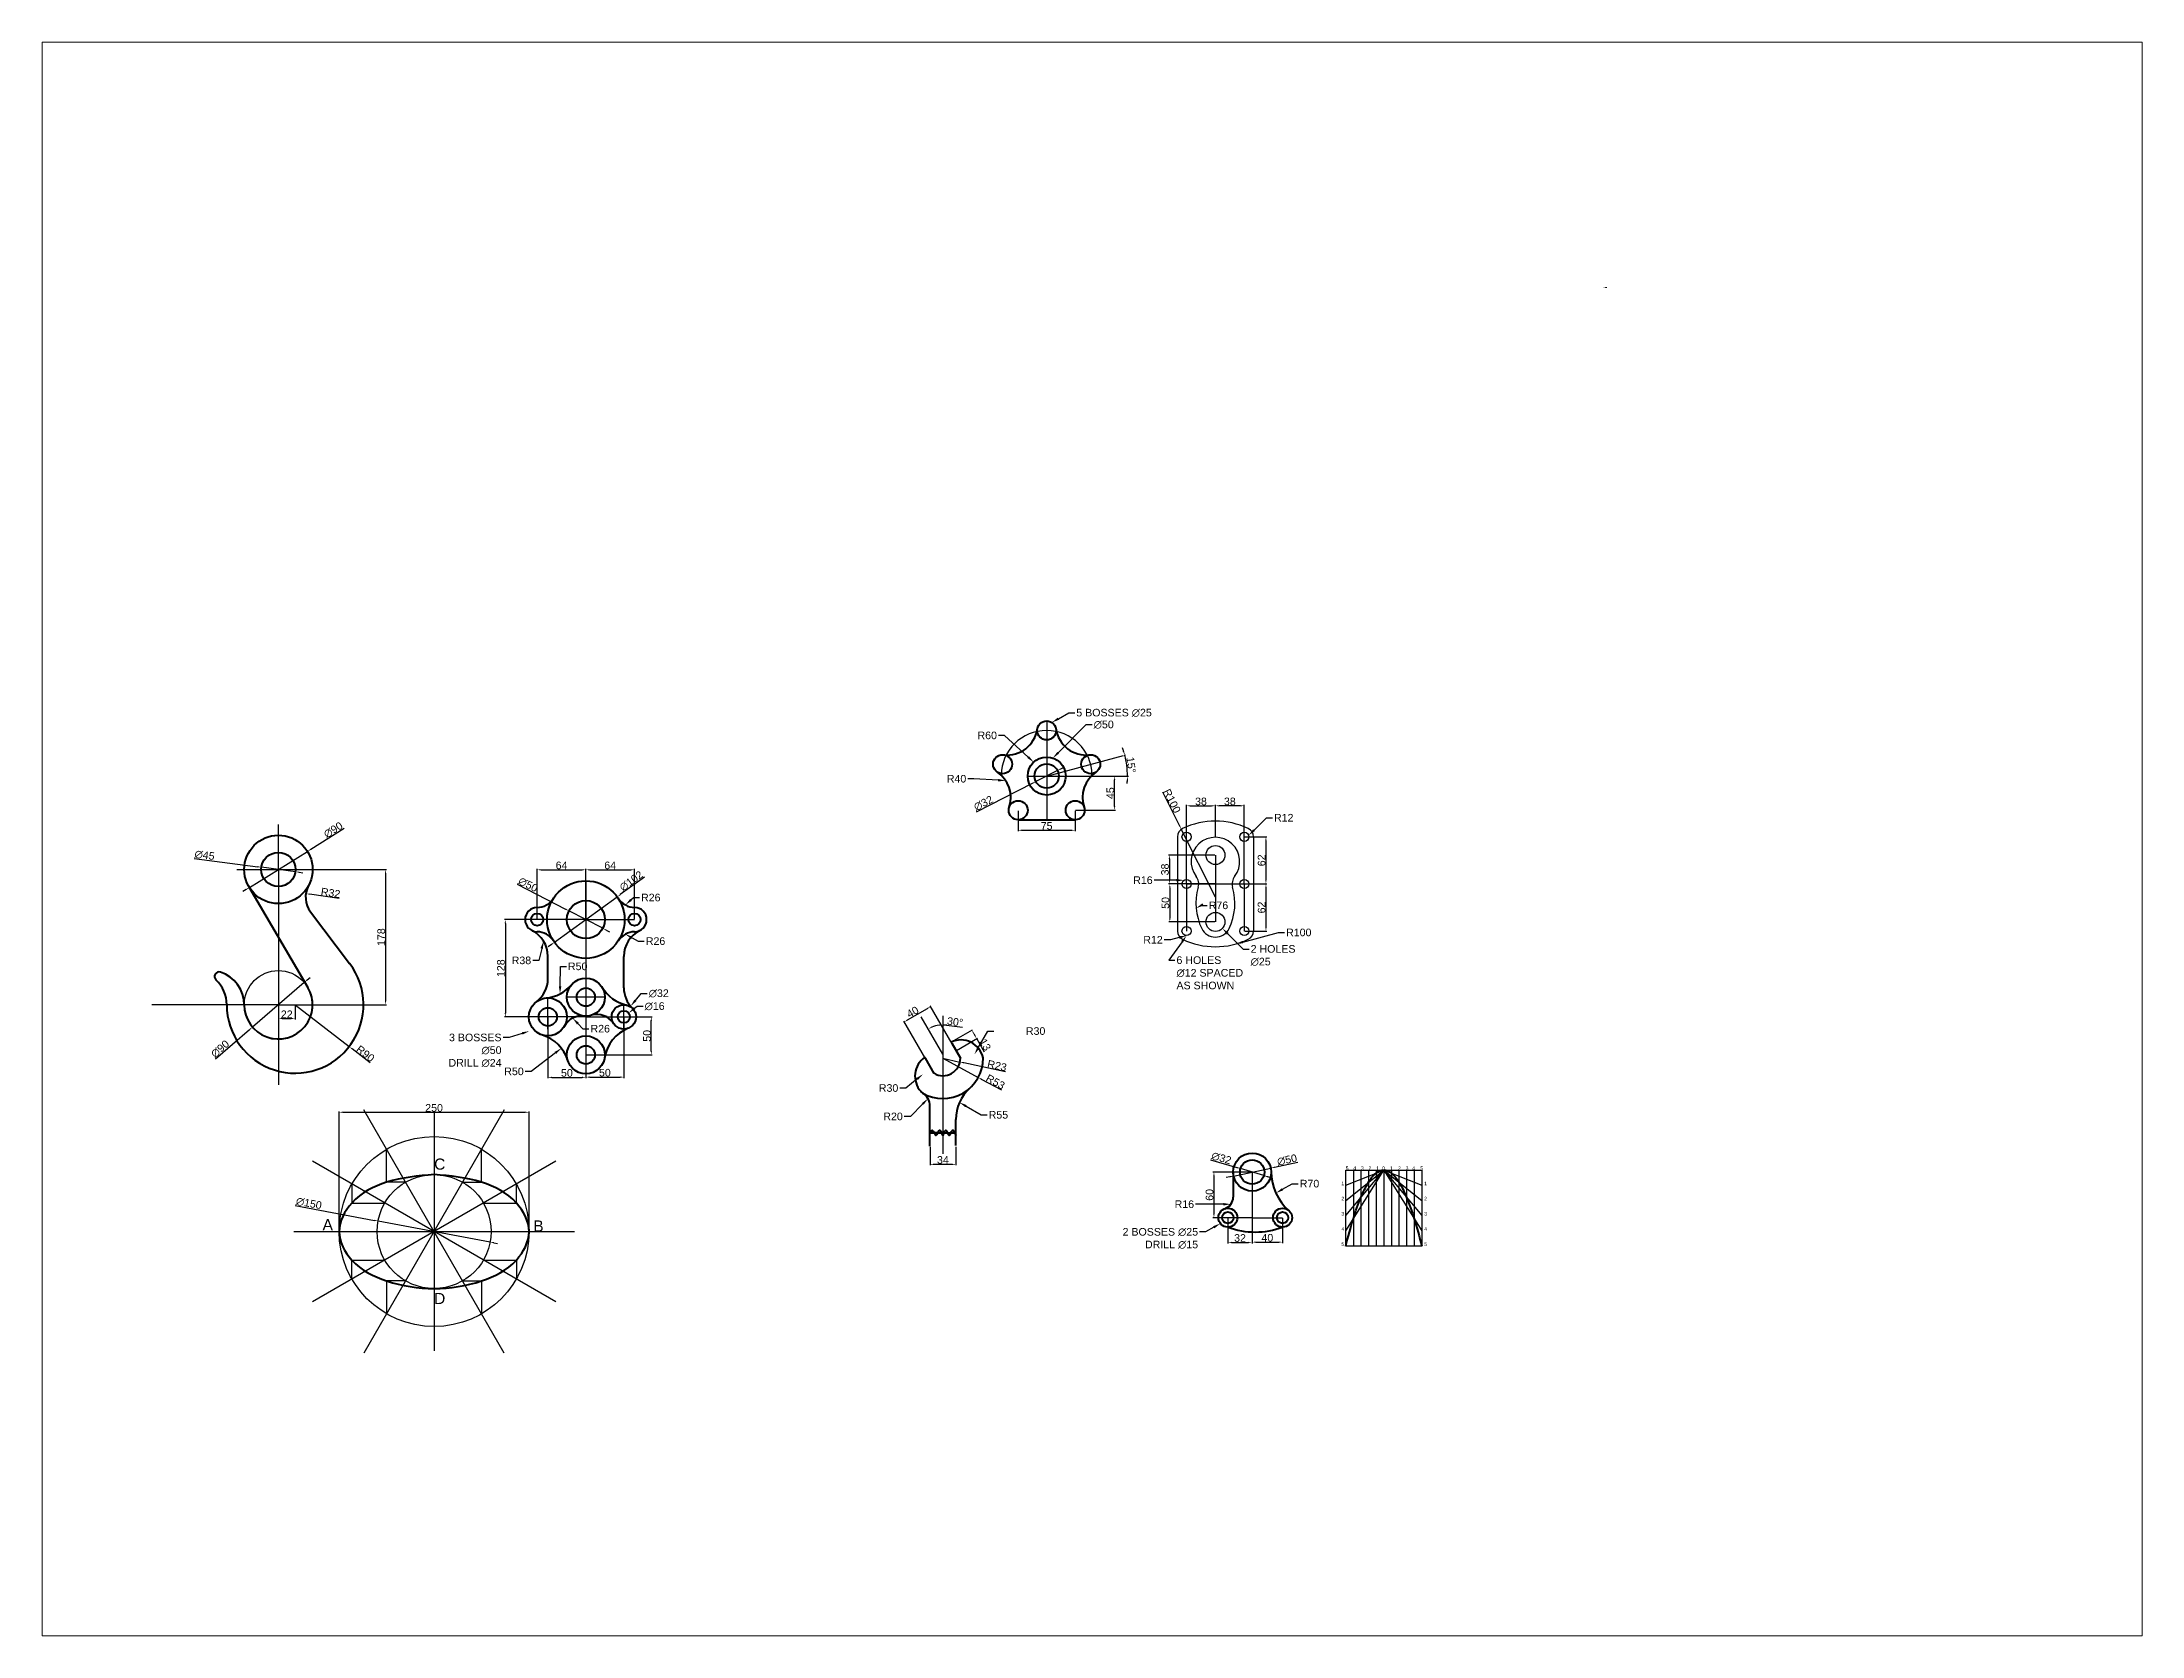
# Paper-space layout 'Layout1' of a CAD drawing. Header units: millimetres. Extents: x 26 to 231, y 20 to 176.
# The model-space entities are those that its viewports show. They can reach past a viewport. Long polylines and large blocks are cut down to what shows.
import ezdxf
from ezdxf import colors
from ezdxf.entities.mleader import LeaderData, LeaderLine
from ezdxf.math import Vec2, Vec3

# ---------------------------------------------------------------- set-up
doc = ezdxf.new("R2010")
doc.units = ezdxf.units.MM
doc.header["$PDMODE"] = 35
doc.linetypes.add('DASHED2', pattern=[9.525, 6.35, -3.175])
doc.layers.add('Broken', color=7, linetype='DASHED2')
doc.layers.add('PDF3_0', color=7, linetype='Continuous')
doc.layers.add('Thick', color=7, linetype='Continuous', lineweight=40)
doc.styles.get("Standard").update_dxf_attribs({"font": 'arial.ttf'})
doc.dimstyles.new('ISO-25', dxfattribs={"dimtxt": 10, "dimasz": 5, "dimexe": 1.25, "dimexo": 0.625, "dimtad": 1, "dimtxsty": 'Standard', "dimcen": 2.5, "dimadec": 0, "dimazin": 0, "dimtfac": 1, "dimtmove": 0, "dimatfit": 3, "dimfxl": 1, "dimarcsym": 0})

psp = doc.layouts.get("Layout1")

msp = doc.modelspace()

# ---------------------------------------------------------------- texts
for s, p in [('1', (3841.18, 1487.95)), ('5', (3846.862, 1507.87)), ('4', (3856.862, 1507.87)), ('3', (3866.862, 1507.87)), ('2', (3876.862, 1507.87)), ('1', (3886.862, 1507.87)), ('0', (3894.628, 1507.87)), ('1', (3904.889, 1507.87)), ('2', (3915.653, 1507.87)), ('3', (3925.695, 1507.87)), ('4', (3934.474, 1507.87)), ('5', (3944.877, 1507.87)), ('1', (3950.129, 1487.95)), ('2', (3841.18, 1467.95)), ('2', (3950.129, 1467.95)), ('3', (3841.18, 1447.95)), ('3', (3950.129, 1447.95)), ('4', (3841.18, 1427.95)), ('5', (3841.18, 1407.95)), ('4', (3950.129, 1427.95)), ('5', (3950.129, 1407.95))]:
    msp.add_text(s, height=4.72).set_placement(p)
at = {"char_height": 14.625, "attachment_point": 1}
for s, insert in [('C', (2647.04, 1523.015)), ('A', (2500.24, 1443.267)), ('B', (2777.556, 1441.593)), ('D', (2647.04, 1346.173))]:
    msp.add_mtext(s, dxfattribs=dict(at, insert=insert))

# ---------------------------------------------------------------- blocks, each defined once
blk = doc.blocks.new('*D1')
at = {"color": 0, "lineweight": -2, "transparency": 16777216}
for p, q in [((2571, 1903.3), (2584.5, 1903.3)), ((2583.2, 1898.3), (2583.2, 1730.3)), ((2571, 1725.3), (2584.5, 1725.3))]:
    blk.add_line(p, q, dxfattribs=at)
at = {"color": 0, "transparency": 16777216}
for points in [[(2582.4, 1898.3), (2584, 1898.3), (2583.2, 1903.3)], [(2582.4, 1730.3), (2584, 1730.3), (2583.2, 1725.3)]]:
    blk.add_solid(points, dxfattribs=at)
at = {"layer": 'Defpoints', "color": 0, "transparency": 16777216}
for p in [(2570.4, 1903.3), (2570.4, 1725.3), (2583.2, 1725.3)]:
    blk.add_point(p, dxfattribs=at)
at = {"color": 0, "transparency": 16777216, "insert": (2577.5, 1814.3), "char_height": 10, "attachment_point": 5, "rotation": 90}
blk.add_mtext('178', dxfattribs=at)
blk = doc.blocks.new('*D2')
at = {"color": 0, "lineweight": -2, "transparency": 16777216}
blk.add_line((2522.3, 1865), (2483.2, 1870.9), dxfattribs=at)
at = {"color": 0, "transparency": 16777216}
blk.add_solid([(2483.4, 1871.7), (2483.1, 1870), (2478.3, 1871.6)], dxfattribs=at)
at = {"layer": 'Defpoints', "color": 0, "transparency": 16777216}
for p in [(2478.3, 1871.6), (2509.9, 1866.8)]:
    blk.add_point(p, dxfattribs=at)
at = {"color": 0, "transparency": 16777216, "insert": (2510.8, 1872.5), "char_height": 10, "attachment_point": 5, "rotation": 351.4286}
blk.add_mtext('R32', dxfattribs=at)
blk = doc.blocks.new('*D3')
at = {"color": 0, "lineweight": -2, "transparency": 16777216}
for p, q in [((2442.1, 1724.7), (2442.1, 1705.9)), ((2464.1, 1724.7), (2464.1, 1705.9)), ((2447.1, 1707.2), (2459.1, 1707.2))]:
    blk.add_line(p, q, dxfattribs=at)
at = {"color": 0, "transparency": 16777216}
for points in [[(2447.1, 1708), (2447.1, 1706.4), (2442.1, 1707.2)], [(2459.1, 1708), (2459.1, 1706.4), (2464.1, 1707.2)]]:
    blk.add_solid(points, dxfattribs=at)
at = {"layer": 'Defpoints', "color": 0, "transparency": 16777216}
for p in [(2442.1, 1725.3), (2464.1, 1725.3), (2464.1, 1707.2)]:
    blk.add_point(p, dxfattribs=at)
at = {"color": 0, "transparency": 16777216, "insert": (2453.1, 1712.8), "char_height": 10, "attachment_point": 5}
blk.add_mtext('22', dxfattribs=at)
blk = doc.blocks.new('*D4')
at = {"color": 0, "lineweight": -2, "transparency": 16777216}
for p, q in [((2464.1, 1725.3), (2535.3, 1670.2)), ((2563.1, 1648.8), (2539.3, 1667.2))]:
    blk.add_line(p, q, dxfattribs=at)
at = {"color": 0, "transparency": 16777216}
blk.add_solid([(2539.8, 1667.8), (2538.7, 1666.5), (2535.3, 1670.2)], dxfattribs=at)
at = {"layer": 'Defpoints', "color": 0, "transparency": 16777216}
for p in [(2464.1, 1725.3), (2535.3, 1670.2)]:
    blk.add_point(p, dxfattribs=at)
at = {"color": 0, "transparency": 16777216, "insert": (2556.6, 1661), "char_height": 10, "attachment_point": 5, "rotation": 322.2703}
blk.add_mtext('R90', dxfattribs=at)
blk = doc.blocks.new('*D5')
at = {"color": 0, "lineweight": -2, "transparency": 16777216}
for p, q in [((2476.2, 1754.7), (2408, 1696)), ((2480, 1757.9), (2483.8, 1761.2)), ((2359.3, 1654.1), (2404.2, 1692.7))]:
    blk.add_line(p, q, dxfattribs=at)
at = {"color": 0, "transparency": 16777216}
for points in [[(2479.5, 1758.6), (2480.6, 1757.3), (2476.2, 1754.7)], [(2403.7, 1693.3), (2404.8, 1692.1), (2408, 1696)]]:
    blk.add_solid(points, dxfattribs=at)
at = {"layer": 'Defpoints', "color": 0, "transparency": 16777216}
for p in [(2476.2, 1754.7), (2408, 1696)]:
    blk.add_point(p, dxfattribs=at)
at = {"color": 0, "transparency": 16777216, "insert": (2365.4, 1667.2), "char_height": 10, "attachment_point": 5, "rotation": 40.7077}
blk.add_mtext('∅90', dxfattribs=at)
blk = doc.blocks.new('*D6')
at = {"color": 0, "lineweight": -2, "transparency": 16777216}
for p, q in [((2331.1, 1917.8), (2414.9, 1906.9)), ((2464.4, 1900.4), (2419.8, 1906.2)), ((2469.4, 1899.8), (2474.3, 1899.1))]:
    blk.add_line(p, q, dxfattribs=at)
at = {"color": 0, "transparency": 16777216}
for points in [[(2415, 1907.7), (2414.7, 1906), (2419.8, 1906.2)], [(2469.5, 1900.6), (2469.3, 1898.9), (2464.4, 1900.4)]]:
    blk.add_solid(points, dxfattribs=at)
at = {"layer": 'Defpoints', "color": 0, "transparency": 16777216}
for p in [(2419.8, 1906.2), (2464.4, 1900.4)]:
    blk.add_point(p, dxfattribs=at)
at = {"color": 0, "transparency": 16777216, "insert": (2345, 1922), "char_height": 10, "attachment_point": 5, "rotation": 352.5789}
blk.add_mtext('∅45', dxfattribs=at)
blk = doc.blocks.new('*D7')
at = {"color": 0, "lineweight": -2, "transparency": 16777216}
for p, q in [((2528.7, 1957.1), (2484.6, 1929.7)), ((2403.9, 1879.6), (2480.3, 1927.1)), ((2399.6, 1876.9), (2395.4, 1874.3))]:
    blk.add_line(p, q, dxfattribs=at)
at = {"color": 0, "transparency": 16777216}
for points in [[(2484.2, 1930.4), (2485, 1929), (2480.3, 1927.1)], [(2399.2, 1877.6), (2400.1, 1876.2), (2403.9, 1879.6)]]:
    blk.add_solid(points, dxfattribs=at)
at = {"layer": 'Defpoints', "color": 0, "transparency": 16777216}
for p in [(2480.3, 1927.1), (2403.9, 1879.6)]:
    blk.add_point(p, dxfattribs=at)
at = {"color": 0, "transparency": 16777216, "insert": (2514.3, 1955.3), "char_height": 10, "attachment_point": 5, "rotation": 31.8531}
blk.add_mtext('∅90', dxfattribs=at)
blk = doc.blocks.new('*D8')
at = {"color": 0, "lineweight": -2, "transparency": 16777216}
for p, q in [((3637.3, 1946.9), (3637.3, 1988.3)), ((3642.3, 1987.1), (3670.3, 1987.1)), ((3675.3, 1946.9), (3675.3, 1988.3))]:
    blk.add_line(p, q, dxfattribs=at)
at = {"color": 0, "transparency": 16777216}
for points in [[(3642.3, 1987.9), (3642.3, 1986.2), (3637.3, 1987.1)], [(3670.3, 1987.9), (3670.3, 1986.2), (3675.3, 1987.1)]]:
    blk.add_solid(points, dxfattribs=at)
at = {"layer": 'Defpoints', "color": 0, "transparency": 16777216}
for p in [(3675.3, 1987.1), (3637.3, 1946.3), (3675.3, 1946.3)]:
    blk.add_point(p, dxfattribs=at)
at = {"color": 0, "transparency": 16777216, "insert": (3656.3, 1992.8), "char_height": 10, "attachment_point": 5}
blk.add_mtext('38', dxfattribs=at)
blk = doc.blocks.new('*D9')
at = {"color": 0, "lineweight": -2, "transparency": 16777216}
for p, q in [((3675.3, 1946.9), (3675.3, 1988.3)), ((3708.3, 1987.1), (3680.3, 1987.1)), ((3713.3, 1946.9), (3713.3, 1988.3))]:
    blk.add_line(p, q, dxfattribs=at)
at = {"color": 0, "transparency": 16777216}
for points in [[(3680.3, 1987.9), (3680.3, 1986.2), (3675.3, 1987.1)], [(3708.3, 1987.9), (3708.3, 1986.2), (3713.3, 1987.1)]]:
    blk.add_solid(points, dxfattribs=at)
at = {"layer": 'Defpoints', "color": 0, "transparency": 16777216}
for p in [(3675.3, 1987.1), (3675.3, 1946.3), (3713.3, 1946.3)]:
    blk.add_point(p, dxfattribs=at)
at = {"color": 0, "transparency": 16777216, "insert": (3694.3, 1992.8), "char_height": 10, "attachment_point": 5}
blk.add_mtext('38', dxfattribs=at)
blk = doc.blocks.new('*D10')
at = {"color": 0, "lineweight": -2, "transparency": 16777216}
for p, q in [((3714, 1946.3), (3743, 1946.3)), ((3741.8, 1941.3), (3741.8, 1889.3)), ((3714, 1884.3), (3743, 1884.3))]:
    blk.add_line(p, q, dxfattribs=at)
at = {"color": 0, "transparency": 16777216}
for points in [[(3741, 1941.3), (3742.6, 1941.3), (3741.8, 1946.3)], [(3741, 1889.3), (3742.6, 1889.3), (3741.8, 1884.3)]]:
    blk.add_solid(points, dxfattribs=at)
at = {"layer": 'Defpoints', "color": 0, "transparency": 16777216}
for p in [(3713.3, 1946.3), (3713.3, 1884.3), (3741.8, 1884.3)]:
    blk.add_point(p, dxfattribs=at)
at = {"color": 0, "transparency": 16777216, "insert": (3736.1, 1915.3), "char_height": 10, "attachment_point": 5, "rotation": 90}
blk.add_mtext('62', dxfattribs=at)
blk = doc.blocks.new('*D11')
at = {"color": 0, "lineweight": -2, "transparency": 16777216}
for p, q in [((3714, 1884.3), (3743.1, 1884.3)), ((3741.8, 1879.3), (3741.8, 1827.3)), ((3714, 1822.3), (3743.1, 1822.3))]:
    blk.add_line(p, q, dxfattribs=at)
at = {"color": 0, "transparency": 16777216}
for points in [[(3741, 1879.3), (3742.7, 1879.3), (3741.8, 1884.3)], [(3741, 1827.3), (3742.7, 1827.3), (3741.8, 1822.3)]]:
    blk.add_solid(points, dxfattribs=at)
at = {"layer": 'Defpoints', "color": 0, "transparency": 16777216}
for p in [(3713.3, 1884.3), (3713.3, 1822.3), (3741.8, 1822.3)]:
    blk.add_point(p, dxfattribs=at)
at = {"color": 0, "transparency": 16777216, "insert": (3736.1, 1853.3), "char_height": 10, "attachment_point": 5, "rotation": 90}
blk.add_mtext('62', dxfattribs=at)
blk = doc.blocks.new('*D12')
at = {"color": 0, "lineweight": -2, "transparency": 16777216}
for p, q in [((3674.7, 1922.3), (3613.5, 1922.3)), ((3614.8, 1917.3), (3614.8, 1889.3)), ((3674.7, 1884.3), (3613.5, 1884.3))]:
    blk.add_line(p, q, dxfattribs=at)
at = {"color": 0, "transparency": 16777216}
for points in [[(3613.9, 1917.3), (3615.6, 1917.3), (3614.8, 1922.3)], [(3613.9, 1889.3), (3615.6, 1889.3), (3614.8, 1884.3)]]:
    blk.add_solid(points, dxfattribs=at)
at = {"layer": 'Defpoints', "color": 0, "transparency": 16777216}
for p in [(3675.3, 1922.3), (3614.8, 1884.3), (3675.3, 1884.3)]:
    blk.add_point(p, dxfattribs=at)
at = {"color": 0, "transparency": 16777216, "insert": (3609, 1903.3), "char_height": 10, "attachment_point": 5, "rotation": 90}
blk.add_mtext('38', dxfattribs=at)
blk = doc.blocks.new('*D13')
at = {"color": 0, "lineweight": -2, "transparency": 16777216}
for p, q in [((3674.7, 1884.3), (3614.1, 1884.3)), ((3615.3, 1879.3), (3615.3, 1839.3)), ((3674.7, 1834.3), (3614.1, 1834.3))]:
    blk.add_line(p, q, dxfattribs=at)
at = {"color": 0, "transparency": 16777216}
for points in [[(3614.5, 1879.3), (3616.2, 1879.3), (3615.3, 1884.3)], [(3614.5, 1839.3), (3616.2, 1839.3), (3615.3, 1834.3)]]:
    blk.add_solid(points, dxfattribs=at)
at = {"layer": 'Defpoints', "color": 0, "transparency": 16777216}
for p in [(3675.3, 1884.3), (3615.3, 1834.3), (3675.3, 1834.3)]:
    blk.add_point(p, dxfattribs=at)
at = {"color": 0, "transparency": 16777216, "insert": (3609.6, 1859.3), "char_height": 10, "attachment_point": 5, "rotation": 90}
blk.add_mtext('50', dxfattribs=at)
blk = doc.blocks.new('*D14')
at = {"color": 0, "lineweight": -2, "transparency": 16777216}
for p, q in [((3605.7, 2005.5), (3628.2, 1960.7)), ((3675.3, 1866.9), (3630.4, 1956.3))]:
    blk.add_line(p, q, dxfattribs=at)
blk.add_arc((3675.3, 1866.9), 100, 115.9411, 117.3885, dxfattribs=at)
at = {"color": 0, "transparency": 16777216}
blk.add_solid([(3628.9, 1961.1), (3627.5, 1960.4), (3630.4, 1956.3)], dxfattribs=at)
at = {"layer": 'Defpoints', "color": 0, "transparency": 16777216}
for p in [(3630.4, 1956.3), (3675.3, 1866.9)]:
    blk.add_point(p, dxfattribs=at)
at = {"color": 0, "transparency": 16777216, "insert": (3618.2, 1993.4), "char_height": 10, "attachment_point": 5, "rotation": 296.6723}
blk.add_mtext('R100', dxfattribs=at)
blk = doc.blocks.new('*D16')
at = {"color": 0, "lineweight": -2, "transparency": 16777216}
for p, q in [((2923.9, 1893.2), (2892.1, 1870.2)), ((2805.4, 1807.5), (2888.1, 1867.3)), ((2801.4, 1804.5), (2797.3, 1801.6))]:
    blk.add_line(p, q, dxfattribs=at)
at = {"color": 0, "transparency": 16777216}
for points in [[(2891.6, 1870.9), (2892.6, 1869.5), (2888.1, 1867.3)], [(2800.9, 1805.2), (2801.9, 1803.9), (2805.4, 1807.5)]]:
    blk.add_solid(points, dxfattribs=at)
at = {"layer": 'Defpoints', "color": 0, "transparency": 16777216}
for p in [(2888.1, 1867.3), (2805.4, 1807.5)]:
    blk.add_point(p, dxfattribs=at)
at = {"color": 0, "transparency": 16777216, "insert": (2906.5, 1888.1), "char_height": 10, "attachment_point": 5, "rotation": 35.8973}
blk.add_mtext('∅102', dxfattribs=at)
blk = doc.blocks.new('*D17')
at = {"color": 0, "lineweight": -2, "transparency": 16777216}
for p, q in [((2756.2, 1884), (2820.1, 1851.1)), ((2869, 1825.9), (2824.5, 1848.8)), ((2873.4, 1823.6), (2877.9, 1821.4))]:
    blk.add_line(p, q, dxfattribs=at)
at = {"color": 0, "transparency": 16777216}
for points in [[(2820.5, 1851.8), (2819.7, 1850.4), (2824.5, 1848.8)], [(2873.8, 1824.4), (2873.1, 1822.9), (2869, 1825.9)]]:
    blk.add_solid(points, dxfattribs=at)
at = {"layer": 'Defpoints', "color": 0, "transparency": 16777216}
for p in [(2824.5, 1848.8), (2869, 1825.9)]:
    blk.add_point(p, dxfattribs=at)
at = {"color": 0, "transparency": 16777216, "insert": (2770.7, 1883.3), "char_height": 10, "attachment_point": 5, "rotation": 332.7804}
blk.add_mtext('∅50', dxfattribs=at)
blk = doc.blocks.new('*D18')
at = {"color": 0, "lineweight": -2, "transparency": 16777216}
for p, q in [((2846.1, 1837.4), (2739.5, 1837.4)), ((2740.8, 1832.4), (2740.8, 1714.4)), ((2846.1, 1709.4), (2739.5, 1709.4))]:
    blk.add_line(p, q, dxfattribs=at)
at = {"color": 0, "transparency": 16777216}
for points in [[(2739.9, 1832.4), (2741.6, 1832.4), (2740.8, 1837.4)], [(2739.9, 1714.4), (2741.6, 1714.4), (2740.8, 1709.4)]]:
    blk.add_solid(points, dxfattribs=at)
at = {"layer": 'Defpoints', "color": 0, "transparency": 16777216}
for p in [(2846.8, 1837.4), (2740.8, 1709.4), (2846.8, 1709.4)]:
    blk.add_point(p, dxfattribs=at)
at = {"color": 0, "transparency": 16777216, "insert": (2735, 1773.4), "char_height": 10, "attachment_point": 5, "rotation": 90}
blk.add_mtext('128', dxfattribs=at)
blk = doc.blocks.new('*D19')
at = {"color": 0, "lineweight": -2, "transparency": 16777216}
for p, q in [((2782.8, 1838), (2782.8, 1904.1)), ((2787.8, 1902.9), (2841.8, 1902.9)), ((2846.8, 1838), (2846.8, 1904.1))]:
    blk.add_line(p, q, dxfattribs=at)
at = {"color": 0, "transparency": 16777216}
for points in [[(2787.8, 1903.7), (2787.8, 1902), (2782.8, 1902.9)], [(2841.8, 1903.7), (2841.8, 1902), (2846.8, 1902.9)]]:
    blk.add_solid(points, dxfattribs=at)
at = {"layer": 'Defpoints', "color": 0, "transparency": 16777216}
for p in [(2846.8, 1902.9), (2782.8, 1837.4), (2846.8, 1837.4)]:
    blk.add_point(p, dxfattribs=at)
at = {"color": 0, "transparency": 16777216, "insert": (2814.8, 1908.6), "char_height": 10, "attachment_point": 5}
blk.add_mtext('64', dxfattribs=at)
blk = doc.blocks.new('*D20')
at = {"color": 0, "lineweight": -2, "transparency": 16777216}
for p, q in [((2846.8, 1838), (2846.8, 1904.1)), ((2851.8, 1902.9), (2905.8, 1902.9)), ((2910.8, 1838), (2910.8, 1904.1))]:
    blk.add_line(p, q, dxfattribs=at)
at = {"color": 0, "transparency": 16777216}
for points in [[(2851.8, 1903.7), (2851.8, 1902), (2846.8, 1902.9)], [(2905.8, 1903.7), (2905.8, 1902), (2910.8, 1902.9)]]:
    blk.add_solid(points, dxfattribs=at)
at = {"layer": 'Defpoints', "color": 0, "transparency": 16777216}
for p in [(2910.8, 1902.9), (2846.8, 1837.4), (2910.8, 1837.4)]:
    blk.add_point(p, dxfattribs=at)
at = {"color": 0, "transparency": 16777216, "insert": (2878.8, 1908.6), "char_height": 10, "attachment_point": 5}
blk.add_mtext('64', dxfattribs=at)
blk = doc.blocks.new('*D21')
at = {"color": 0, "lineweight": -2, "transparency": 16777216}
for p, q in [((2796.8, 1708.7), (2796.8, 1628.6)), ((2846.8, 1708.7), (2846.8, 1628.6)), ((2801.8, 1629.8), (2841.8, 1629.8))]:
    blk.add_line(p, q, dxfattribs=at)
at = {"color": 0, "transparency": 16777216}
for points in [[(2801.8, 1630.7), (2801.8, 1629), (2796.8, 1629.8)], [(2841.8, 1630.7), (2841.8, 1629), (2846.8, 1629.8)]]:
    blk.add_solid(points, dxfattribs=at)
at = {"layer": 'Defpoints', "color": 0, "transparency": 16777216}
for p in [(2796.8, 1709.4), (2846.8, 1709.4), (2846.8, 1629.8)]:
    blk.add_point(p, dxfattribs=at)
at = {"color": 0, "transparency": 16777216, "insert": (2821.8, 1635.6), "char_height": 10, "attachment_point": 5}
blk.add_mtext('50', dxfattribs=at)
blk = doc.blocks.new('*D22')
at = {"color": 0, "lineweight": -2, "transparency": 16777216}
for p, q in [((2846.8, 1708.7), (2846.8, 1628.9)), ((2896.8, 1708.7), (2896.8, 1628.9)), ((2851.8, 1630.1), (2891.8, 1630.1))]:
    blk.add_line(p, q, dxfattribs=at)
at = {"color": 0, "transparency": 16777216}
for points in [[(2851.8, 1631), (2851.8, 1629.3), (2846.8, 1630.1)], [(2891.8, 1631), (2891.8, 1629.3), (2896.8, 1630.1)]]:
    blk.add_solid(points, dxfattribs=at)
at = {"layer": 'Defpoints', "color": 0, "transparency": 16777216}
for p in [(2846.8, 1709.4), (2896.8, 1709.4), (2896.8, 1630.1)]:
    blk.add_point(p, dxfattribs=at)
at = {"color": 0, "transparency": 16777216, "insert": (2871.8, 1635.9), "char_height": 10, "attachment_point": 5}
blk.add_mtext('50', dxfattribs=at)
blk = doc.blocks.new('*D23')
at = {"color": 0, "lineweight": -2, "transparency": 16777216}
for p, q in [((2847.4, 1709.4), (2934.1, 1709.4)), ((2932.9, 1664.4), (2932.9, 1704.4)), ((2847.4, 1659.4), (2934.1, 1659.4))]:
    blk.add_line(p, q, dxfattribs=at)
at = {"color": 0, "transparency": 16777216}
for points in [[(2932.1, 1704.4), (2933.7, 1704.4), (2932.9, 1709.4)], [(2932.1, 1664.4), (2933.7, 1664.4), (2932.9, 1659.4)]]:
    blk.add_solid(points, dxfattribs=at)
at = {"layer": 'Defpoints', "color": 0, "transparency": 16777216}
for p in [(2846.8, 1709.4), (2932.9, 1709.4), (2846.8, 1659.4)]:
    blk.add_point(p, dxfattribs=at)
at = {"color": 0, "transparency": 16777216, "insert": (2927.2, 1684.4), "char_height": 10, "attachment_point": 5, "rotation": 90}
blk.add_mtext('50', dxfattribs=at)
blk = doc.blocks.new('*D24')
at = {"color": 0, "lineweight": -2, "transparency": 16777216}
for p, q in [((3415.7, 1980.6), (3415.7, 1953.6)), ((3490.7, 1980.6), (3490.7, 1953.6)), ((3420.7, 1954.9), (3485.7, 1954.9))]:
    blk.add_line(p, q, dxfattribs=at)
at = {"color": 0, "transparency": 16777216}
for points in [[(3420.7, 1955.7), (3420.7, 1954), (3415.7, 1954.9)], [(3485.7, 1955.7), (3485.7, 1954), (3490.7, 1954.9)]]:
    blk.add_solid(points, dxfattribs=at)
at = {"layer": 'Defpoints', "color": 0, "transparency": 16777216}
for p in [(3415.7, 1981.2), (3490.7, 1981.2), (3490.7, 1954.9)]:
    blk.add_point(p, dxfattribs=at)
at = {"color": 0, "transparency": 16777216, "insert": (3453.2, 1960.6), "char_height": 10, "attachment_point": 5}
blk.add_mtext('75', dxfattribs=at)
blk = doc.blocks.new('*D25')
at = {"color": 0, "lineweight": -2, "transparency": 16777216}
for p, q in [((3491.4, 2026.2), (3543.9, 2026.2)), ((3542.7, 1986.2), (3542.7, 2021.2)), ((3491.4, 1981.2), (3543.9, 1981.2))]:
    blk.add_line(p, q, dxfattribs=at)
at = {"color": 0, "transparency": 16777216}
for points in [[(3541.9, 2021.2), (3543.5, 2021.2), (3542.7, 2026.2)], [(3541.9, 1986.2), (3543.5, 1986.2), (3542.7, 1981.2)]]:
    blk.add_solid(points, dxfattribs=at)
at = {"layer": 'Defpoints', "color": 0, "transparency": 16777216}
for p in [(3490.7, 2026.2), (3542.7, 2026.2), (3490.7, 1981.2)]:
    blk.add_point(p, dxfattribs=at)
at = {"color": 0, "transparency": 16777216, "insert": (3537, 2003.7), "char_height": 10, "attachment_point": 5, "rotation": 90}
blk.add_mtext('45', dxfattribs=at)
blk = doc.blocks.new('*D26')
at = {"color": 0, "lineweight": -2, "transparency": 16777216}
for p, q in [((3467.5, 2033.5), (3439, 2018.9)), ((3471.9, 2035.8), (3476.4, 2038.1)), ((3361, 1979.1), (3434.5, 2016.7))]:
    blk.add_line(p, q, dxfattribs=at)
at = {"color": 0, "transparency": 16777216}
for points in [[(3434.2, 2017.4), (3434.9, 2015.9), (3439, 2018.9)], [(3471.6, 2036.5), (3472.3, 2035), (3467.5, 2033.5)]]:
    blk.add_solid(points, dxfattribs=at)
at = {"layer": 'Defpoints', "color": 0, "transparency": 16777216}
for p in [(3439, 2018.9), (3467.5, 2033.5)]:
    blk.add_point(p, dxfattribs=at)
at = {"color": 0, "transparency": 16777216, "insert": (3370, 1990.4), "char_height": 10, "attachment_point": 5, "rotation": 27.0708}
blk.add_mtext('∅32', dxfattribs=at)
blk = doc.blocks.new('*D27')
at = {"color": 0, "lineweight": -2, "transparency": 16777216}
for p, q in [((3555.1, 2053.5), (3557.2, 2054.1)), ((3531, 2026.2), (3560.9, 2026.2))]:
    blk.add_line(p, q, dxfattribs=at)
for start, end in [(17.6934, 20.3868), (0, 15), (354.6132, 357.3066)]:
    blk.add_arc((3453.2, 2026.2), 106.4, start, end, dxfattribs=at)
at = {"color": 0, "transparency": 16777216}
for points in [[(3555.4, 2058.8), (3553.8, 2058.3), (3556, 2053.8)], [(3558.7, 2021.2), (3560.3, 2021.2), (3559.6, 2026.2)]]:
    blk.add_solid(points, dxfattribs=at)
at = {"layer": 'Defpoints', "color": 0, "transparency": 16777216}
for p in [(3554.5, 2053.3), (3428.2, 2026.2), (3453.2, 2026.2), (3530.4, 2026.2), (3559.2, 2035.5)]:
    blk.add_point(p, dxfattribs=at)
at = {"color": 0, "transparency": 16777216, "insert": (3564.4, 2040.9), "char_height": 10, "attachment_point": 5, "rotation": 277.5}
blk.add_mtext('15°', dxfattribs=at)
blk = doc.blocks.new('*D28')
at = {"color": 0, "lineweight": -2, "transparency": 16777216}
for p, q in [((3691.7, 1444.6), (3691.7, 1411.4)), ((3723.7, 1444.6), (3723.7, 1411.4)), ((3696.7, 1412.7), (3718.7, 1412.7))]:
    blk.add_line(p, q, dxfattribs=at)
at = {"color": 0, "transparency": 16777216}
for points in [[(3696.7, 1413.5), (3696.7, 1411.9), (3691.7, 1412.7)], [(3718.7, 1413.5), (3718.7, 1411.9), (3723.7, 1412.7)]]:
    blk.add_solid(points, dxfattribs=at)
at = {"layer": 'Defpoints', "color": 0, "transparency": 16777216}
for p in [(3691.7, 1445.2), (3723.7, 1445.2), (3723.7, 1412.7)]:
    blk.add_point(p, dxfattribs=at)
at = {"color": 0, "transparency": 16777216, "insert": (3707.7, 1418.4), "char_height": 10, "attachment_point": 5}
blk.add_mtext('32', dxfattribs=at)
blk = doc.blocks.new('*D29')
at = {"color": 0, "lineweight": -2, "transparency": 16777216}
for p, q in [((3723.7, 1444.6), (3723.7, 1411.7)), ((3763.7, 1444.6), (3763.7, 1411.7)), ((3728.7, 1413), (3758.7, 1413))]:
    blk.add_line(p, q, dxfattribs=at)
at = {"color": 0, "transparency": 16777216}
for points in [[(3728.7, 1413.8), (3728.7, 1412.2), (3723.7, 1413)], [(3758.7, 1413.8), (3758.7, 1412.2), (3763.7, 1413)]]:
    blk.add_solid(points, dxfattribs=at)
at = {"layer": 'Defpoints', "color": 0, "transparency": 16777216}
for p in [(3723.7, 1445.2), (3763.7, 1445.2), (3763.7, 1413)]:
    blk.add_point(p, dxfattribs=at)
at = {"color": 0, "transparency": 16777216, "insert": (3743.7, 1418.7), "char_height": 10, "attachment_point": 5}
blk.add_mtext('40', dxfattribs=at)
blk = doc.blocks.new('*D30')
at = {"color": 0, "lineweight": -2, "transparency": 16777216}
for p, q in [((3723.1, 1505.2), (3672.1, 1505.2)), ((3673.4, 1500.2), (3673.4, 1450.2)), ((3723.1, 1445.2), (3672.1, 1445.2))]:
    blk.add_line(p, q, dxfattribs=at)
at = {"color": 0, "transparency": 16777216}
for points in [[(3672.5, 1500.2), (3674.2, 1500.2), (3673.4, 1505.2)], [(3672.5, 1450.2), (3674.2, 1450.2), (3673.4, 1445.2)]]:
    blk.add_solid(points, dxfattribs=at)
at = {"layer": 'Defpoints', "color": 0, "transparency": 16777216}
for p in [(3723.7, 1505.2), (3673.4, 1445.2), (3723.7, 1445.2)]:
    blk.add_point(p, dxfattribs=at)
at = {"color": 0, "transparency": 16777216, "insert": (3667.6, 1475.2), "char_height": 10, "attachment_point": 5, "rotation": 90}
blk.add_mtext('60', dxfattribs=at)
blk = doc.blocks.new('*D31')
at = {"color": 0, "lineweight": -2, "transparency": 16777216}
for p, q in [((3694.4, 1499), (3689.5, 1497.9)), ((3699.3, 1500), (3748.2, 1510.4)), ((3783.8, 1517.9), (3753.1, 1511.4))]:
    blk.add_line(p, q, dxfattribs=at)
at = {"color": 0, "transparency": 16777216}
for points in [[(3694.2, 1499.8), (3694.6, 1498.1), (3699.3, 1500)], [(3752.9, 1512.2), (3753.3, 1510.6), (3748.2, 1510.4)]]:
    blk.add_solid(points, dxfattribs=at)
at = {"layer": 'Defpoints', "color": 0, "transparency": 16777216}
for p in [(3699.3, 1500), (3748.2, 1510.4)]:
    blk.add_point(p, dxfattribs=at)
at = {"color": 0, "transparency": 16777216, "insert": (3769.6, 1521.1), "char_height": 10, "attachment_point": 5, "rotation": 11.9789}
blk.add_mtext('∅50', dxfattribs=at)
blk = doc.blocks.new('*D32')
at = {"color": 0, "lineweight": -2, "transparency": 16777216}
for p, q in [((3668.8, 1521.5), (3703.6, 1511.2)), ((3739.1, 1500.6), (3708.4, 1509.7)), ((3743.9, 1499.2), (3748.7, 1497.8))]:
    blk.add_line(p, q, dxfattribs=at)
at = {"color": 0, "transparency": 16777216}
for points in [[(3703.8, 1512), (3703.4, 1510.4), (3708.4, 1509.7)], [(3744.1, 1500), (3743.6, 1498.4), (3739.1, 1500.6)]]:
    blk.add_solid(points, dxfattribs=at)
at = {"layer": 'Defpoints', "color": 0, "transparency": 16777216}
for p in [(3708.4, 1509.7), (3739.1, 1500.6)]:
    blk.add_point(p, dxfattribs=at)
at = {"color": 0, "transparency": 16777216, "insert": (3683.1, 1523.5), "char_height": 10, "attachment_point": 5, "rotation": 343.5001}
blk.add_mtext('∅32', dxfattribs=at)
blk = doc.blocks.new('*D33')
at = {"color": 0, "lineweight": -2, "transparency": 16777216}
for p, q in [((2464.3, 1461.2), (2568.4, 1441.7)), ((2720.8, 1413.2), (2573.3, 1440.8)), ((2725.7, 1412.2), (2730.6, 1411.3))]:
    blk.add_line(p, q, dxfattribs=at)
at = {"color": 0, "transparency": 16777216}
for points in [[(2568.6, 1442.5), (2568.3, 1440.9), (2573.3, 1440.8)], [(2725.8, 1413.1), (2725.5, 1411.4), (2720.8, 1413.2)]]:
    blk.add_solid(points, dxfattribs=at)
at = {"layer": 'Defpoints', "color": 0, "transparency": 16777216}
for p in [(2573.3, 1440.8), (2720.8, 1413.2)]:
    blk.add_point(p, dxfattribs=at)
at = {"color": 0, "transparency": 16777216, "insert": (2482.2, 1464), "char_height": 10, "attachment_point": 5, "rotation": 349.3902}
blk.add_mtext('∅150', dxfattribs=at)
blk = doc.blocks.new('*D34')
at = {"color": 0, "lineweight": -2, "transparency": 16777216}
for p, q in [((2522, 1427.6), (2522, 1585.1)), ((2527, 1583.9), (2767, 1583.9)), ((2772, 1427.6), (2772, 1585.1))]:
    blk.add_line(p, q, dxfattribs=at)
at = {"color": 0, "transparency": 16777216}
for points in [[(2527, 1584.7), (2527, 1583.1), (2522, 1583.9)], [(2767, 1584.7), (2767, 1583.1), (2772, 1583.9)]]:
    blk.add_solid(points, dxfattribs=at)
at = {"layer": 'Defpoints', "color": 0, "transparency": 16777216}
for p in [(2772, 1583.9), (2522, 1427), (2772, 1427)]:
    blk.add_point(p, dxfattribs=at)
at = {"color": 0, "transparency": 16777216, "insert": (2647, 1589.6), "char_height": 10, "attachment_point": 5}
blk.add_mtext('250', dxfattribs=at)
blk = doc.blocks.new('*D36')
at = {"color": 0, "lineweight": -2, "transparency": 16777216}
for p, q in [((3299.7, 1538.6), (3299.7, 1514.1)), ((3333.7, 1538.6), (3333.7, 1514.1)), ((3304.7, 1515.4), (3328.7, 1515.4))]:
    blk.add_line(p, q, dxfattribs=at)
at = {"color": 0, "transparency": 16777216}
for points in [[(3304.7, 1516.2), (3304.7, 1514.5), (3299.7, 1515.4)], [(3328.7, 1516.2), (3328.7, 1514.5), (3333.7, 1515.4)]]:
    blk.add_solid(points, dxfattribs=at)
at = {"layer": 'Defpoints', "color": 0, "transparency": 16777216}
for p in [(3299.7, 1539.3), (3333.7, 1539.3), (3333.7, 1515.4)]:
    blk.add_point(p, dxfattribs=at)
at = {"color": 0, "transparency": 16777216, "insert": (3316.7, 1521.1), "char_height": 10, "attachment_point": 5}
blk.add_mtext('34', dxfattribs=at)
blk = doc.blocks.new('*D37')
at = {"color": 0, "lineweight": -2, "transparency": 16777216}
for p, q in [((3270.2, 1705.3), (3296.2, 1720.3)), ((3333.7, 1665.5), (3299.9, 1723.9)), ((3299, 1645.5), (3265.3, 1703.9))]:
    blk.add_line(p, q, dxfattribs=at)
at = {"color": 0, "transparency": 16777216}
for points in [[(3295.8, 1721.1), (3296.6, 1719.6), (3300.6, 1722.8)], [(3269.8, 1706.1), (3270.7, 1704.6), (3265.9, 1702.8)]]:
    blk.add_solid(points, dxfattribs=at)
at = {"layer": 'Defpoints', "color": 0, "transparency": 16777216}
for p in [(3300.6, 1722.8), (3334, 1664.9), (3299.3, 1644.9)]:
    blk.add_point(p, dxfattribs=at)
at = {"color": 0, "transparency": 16777216, "insert": (3276.9, 1715.8), "char_height": 10, "attachment_point": 5, "rotation": 30}
blk.add_mtext('40', dxfattribs=at)
blk = doc.blocks.new('*D38')
at = {"color": 0, "lineweight": -2, "transparency": 16777216}
for p, q in [((3328, 1676.5), (3355.8, 1692.5)), ((3357.2, 1687.6), (3358.7, 1685)), ((3334.5, 1665.3), (3362.3, 1681.3)), ((3361.2, 1680.7), (3371, 1663.6))]:
    blk.add_line(p, q, dxfattribs=at)
at = {"color": 0, "transparency": 16777216}
for points in [[(3357.9, 1688), (3356.5, 1687.2), (3354.7, 1691.9)], [(3359.4, 1685.4), (3358, 1684.6), (3361.2, 1680.7)]]:
    blk.add_solid(points, dxfattribs=at)
at = {"layer": 'Defpoints', "color": 0, "transparency": 16777216}
for p in [(3327.5, 1676.2), (3334, 1664.9), (3361.2, 1680.7)]:
    blk.add_point(p, dxfattribs=at)
at = {"color": 0, "transparency": 16777216, "insert": (3372.3, 1672.8), "char_height": 10, "attachment_point": 5, "rotation": 299.9716}
blk.add_mtext('13', dxfattribs=at)
blk = doc.blocks.new('*D39')
at = {"color": 0, "lineweight": -2, "transparency": 16777216}
blk.add_line((3321.6, 1698.4), (3342.3, 1695.7), dxfattribs=at)
for start, end in [(97.4759, 112.5241), (82.5241, 90)]:
    blk.add_arc((3316.7, 1660.4), 38.3, start, end, dxfattribs=at)
at = {"color": 0, "transparency": 16777216}
for points in [[(3302.3, 1695.1), (3301.6, 1696.6), (3297.5, 1693.6)], [(3311.6, 1699.3), (3311.7, 1697.6), (3316.7, 1698.8)]]:
    blk.add_solid(points, dxfattribs=at)
at = {"layer": 'Defpoints', "color": 0, "transparency": 16777216}
for p in [(3288.3, 1709.6), (3303.5, 1696.5), (3316.7, 1710.9), (3316.7, 1660.4), (3316.7, 1529.2)]:
    blk.add_point(p, dxfattribs=at)
at = {"color": 0, "transparency": 16777216, "insert": (3332.7, 1702.8), "char_height": 10, "attachment_point": 5, "rotation": 352.5241}
blk.add_mtext('30°', dxfattribs=at)
blk = doc.blocks.new('*D40')
at = {"color": 0, "lineweight": -2, "transparency": 16777216}
for p, q in [((3316.7, 1654.9), (3339.1, 1650)), ((3399, 1637), (3344, 1649))]:
    blk.add_line(p, q, dxfattribs=at)
at = {"color": 0, "transparency": 16777216}
blk.add_solid([(3344.2, 1649.8), (3343.8, 1648.2), (3339.1, 1650)], dxfattribs=at)
at = {"layer": 'Defpoints', "color": 0, "transparency": 16777216}
for p in [(3316.7, 1654.9), (3339.1, 1650)]:
    blk.add_point(p, dxfattribs=at)
at = {"color": 0, "transparency": 16777216, "insert": (3387.9, 1645.2), "char_height": 10, "attachment_point": 5, "rotation": 347.6663}
blk.add_mtext('R23', dxfattribs=at)
blk = doc.blocks.new('*D41')
at = {"color": 0, "lineweight": -2, "transparency": 16777216}
for p, q in [((3316.7, 1654.9), (3363.2, 1629.6)), ((3394.1, 1612.8), (3367.6, 1627.2))]:
    blk.add_line(p, q, dxfattribs=at)
at = {"color": 0, "transparency": 16777216}
blk.add_solid([(3368, 1628), (3367.2, 1626.5), (3363.2, 1629.6)], dxfattribs=at)
at = {"layer": 'Defpoints', "color": 0, "transparency": 16777216}
for p in [(3316.7, 1654.9), (3363.2, 1629.6)]:
    blk.add_point(p, dxfattribs=at)
at = {"color": 0, "transparency": 16777216, "insert": (3385.8, 1623.9), "char_height": 10, "attachment_point": 5, "rotation": 331.4628}
blk.add_mtext('R53', dxfattribs=at)

# ---------------------------------------------------------------- dimensions: what is measured, and where the dimension line sits
for base, line1, line2, picture, middle in [((3559.211, 2035.493), ((3428.242, 2026.222), (3530.411, 2026.222)), ((3453.242, 2026.222), (3554.463, 2053.344)), '*D27', (3564.387, 2040.854)), ((3303.545, 1696.461), ((3316.66, 1710.906), (3316.66, 1529.194)), ((3316.66, 1660.426), (3288.258, 1709.62)), '*D39', (3332.738, 1702.776))]:
    dim = msp.add_angular_dim_2l(base=base, line1=line1, line2=line2, dimstyle='ISO-25')
    dim.commit()
    dim.dimension.update_dxf_attribs({"geometry": picture, "text_midpoint": middle})
for p1, p2, picture, middle in [((3467.489, 2033.503), (3438.995, 2018.94), '*D26', (3372.736, 1985.076)), ((2403.897, 1879.574), (2480.343, 1927.071), '*D7', (2517.51, 1950.163)), ((2464.431, 1900.416), (2419.808, 1906.228), '*D6', (2344.205, 1916.076)), ((2868.994, 1825.937), (2824.531, 1848.807), '*D17', (2767.908, 1877.932)), ((2805.449, 1807.469), (2888.076, 1867.275), '*D16', (2910.065, 1883.19)), ((2476.232, 1754.671), (2408.008, 1695.973), '*D5', (2369.313, 1662.682)), ((3739.074, 1500.646), (3708.391, 1509.734), '*D32', (3681.405, 1517.728)), ((2720.758, 1413.158), (2573.322, 1440.776), '*D33', (2481.089, 1458.054))]:
    dim = msp.add_diameter_dim_2p(p1=p1, p2=p2, dimstyle='ISO-25')
    dim.commit()
    dim.dimension.update_dxf_attribs({"geometry": picture, "text_midpoint": middle, "dimtype": 163})
for base, p1, p2, picture, middle in [((3542.689, 2026.222), (3490.742, 1981.222), (3490.742, 2026.222), '*D25', (3536.979, 2003.722)), ((3741.787, 1884.287), (3713.338, 1946.287), (3713.338, 1884.287), '*D10', (3736.056, 1915.287)), ((3614.756, 1884.287), (3675.338, 1922.287), (3675.338, 1884.287), '*D12', (3609.022, 1903.287)), ((2583.209, 1725.322), (2570.36, 1903.322), (2570.36, 1725.322), '*D1', (2577.479, 1814.322)), ((3615.32, 1834.287), (3675.338, 1884.287), (3675.338, 1834.287), '*D13', (3609.59, 1859.287)), ((3741.822, 1822.287), (3713.338, 1884.287), (3713.338, 1822.287), '*D11', (3736.091, 1853.287)), ((2740.765, 1709.372), (2846.762, 1837.372), (2846.762, 1709.372), '*D18', (2735.034, 1773.372)), ((2932.893, 1709.372), (2846.762, 1659.372), (2846.762, 1709.372), '*D23', (2927.163, 1684.372)), ((3673.361, 1445.19), (3723.732, 1505.19), (3723.732, 1445.19), '*D30', (3667.63, 1475.19))]:
    dim = msp.add_linear_dim(base=base, p1=p1, p2=p2, angle=90, dimstyle='ISO-25')
    dim.commit()
    dim.dimension.update_dxf_attribs({"geometry": picture, "text_midpoint": middle})
for center, mpoint, picture, middle in [((3675.338, 1866.915), (3630.449, 1956.274), '*D14', (3613.104, 1990.803)), ((2509.93, 1866.842), (2478.287, 1871.612), '*D2', (2509.93, 1866.842)), ((3316.66, 1654.95), (3339.13, 1650.037), '*D40', (3386.699, 1639.636))]:
    dim = msp.add_radius_dim(center=center, mpoint=mpoint, dimstyle='ISO-25')
    dim.commit()
    dim.dimension.update_dxf_attribs({"geometry": picture, "text_midpoint": middle, "dimtype": 164})
for base, p1, p2, picture, middle in [((3675.338, 1987.053), (3637.338, 1946.287), (3675.338, 1946.287), '*D8', (3656.338, 1992.787)), ((3675.338, 1987.053), (3713.338, 1946.287), (3675.338, 1946.287), '*D9', (3694.338, 1992.787)), ((3490.742, 1954.865), (3415.742, 1981.222), (3490.742, 1981.222), '*D24', (3453.242, 1960.575)), ((2846.762, 1902.855), (2782.762, 1837.372), (2846.762, 1837.372), '*D19', (2814.762, 1908.586)), ((2910.762, 1902.855), (2846.762, 1837.372), (2910.762, 1837.372), '*D20', (2878.762, 1908.586)), ((2464.12, 1707.184), (2442.12, 1725.322), (2464.12, 1725.322), '*D3', (2453.12, 1712.83)), ((2846.762, 1629.842), (2796.762, 1709.372), (2846.762, 1709.372), '*D21', (2821.762, 1635.573)), ((2896.762, 1630.135), (2846.762, 1709.372), (2896.762, 1709.372), '*D22', (2871.762, 1635.866)), ((3333.66, 1515.359), (3299.66, 1539.26), (3333.66, 1539.26), '*D36', (3316.66, 1521.093)), ((3723.732, 1412.691), (3691.732, 1445.19), (3723.732, 1445.19), '*D28', (3707.732, 1418.425)), ((3763.732, 1412.988), (3723.732, 1445.19), (3763.732, 1445.19), '*D29', (3743.732, 1418.719))]:
    dim = msp.add_linear_dim(base=base, p1=p1, p2=p2, dimstyle='ISO-25')
    dim.commit()
    dim.dimension.update_dxf_attribs({"geometry": picture, "text_midpoint": middle})
for center, mpoint, picture, middle in [((2464.12, 1725.322), (2535.301, 1670.248), '*D4', (2556.648, 1660.978)), ((3316.666, 1654.946), (3363.227, 1629.627), '*D41', (3385.797, 1623.881))]:
    dim = msp.add_radius_dim(center=center, mpoint=mpoint, dimstyle='ISO-25')
    dim.commit()
    dim.dimension.update_dxf_attribs({"geometry": picture, "text_midpoint": middle})
dim = msp.add_linear_dim(base=(3300.556, 1722.843), p1=(3299.34, 1644.95), p2=(3333.981, 1664.95), angle=30, dimstyle='ISO-25')
dim.commit()
dim.dimension.update_dxf_attribs({"geometry": '*D37', "text_midpoint": (3279.805, 1710.862), "dimtype": 161})
dim = msp.add_aligned_dim(p1=(3327.487, 1676.211), p2=(3333.981, 1664.95), distance=31.436, dimstyle='ISO-25')
dim.commit()
dim.dimension.update_dxf_attribs({"geometry": '*D38', "text_midpoint": (3372.334, 1672.849)})
dim = msp.add_linear_dim(base=(2772.04, 1583.9), p1=(2522.04, 1426.967), p2=(2772.04, 1426.967), dimstyle='ISO-25')
dim.commit()
dim.dimension.update_dxf_attribs({"geometry": '*D34', "text_midpoint": (2647.04, 1583.9), "dimtype": 160})
dim = msp.add_diameter_dim_2p(p1=(3699.277, 1500.001), p2=(3748.188, 1510.379), dimstyle='ISO-25')
dim.commit()
dim.dimension.update_dxf_attribs({"geometry": '*D31', "text_midpoint": (3769.645, 1521.076)})

# ---------------------------------------------------------------- hatches: boundary and pattern name
at = {"layer": 'PDF3_0', "transparency": 33554559}
msp.add_hatch(color=256, dxfattribs=at).paths.add_polyline_path([(4190.667, 2668.117), (4190.667, 2669.769), (4185.711, 2668.943)])

# ---------------------------------------------------------------- linework, layer by layer
for p, q in [((3453.242, 2026.222), (3554.463, 2053.344)), ((3625.338, 1946.287), (3625.338, 1822.287)), ((3637.338, 1884.287), (3637.338, 1946.287)), ((3713.338, 1884.287), (3713.338, 1946.287)), ((3725.338, 1946.287), (3725.338, 1822.287)), ((3675.338, 1922.287), (3675.338, 1834.287)), ((3675.338, 1922.287), (3675.338, 1884.287)), ((3637.338, 1884.287), (3637.338, 1822.287)), ((3713.338, 1884.287), (3713.338, 1822.287)), ((2442.12, 1725.322), (2464.12, 1725.322)), ((2442.12, 1725.322), (2442.12, 1620.001)), ((2464.12, 1725.322), (2570.36, 1725.322)), ((2871.762, 1735.372), (2821.762, 1735.372)), ((3316.66, 1660.426), (3288.258, 1709.62)), ((3327.41, 1676.167), (3327.481, 1676.208)), ((3328.16, 1674.868), (3327.41, 1676.167)), ((3328.16, 1674.868), (3328.231, 1674.909)), ((2584.54, 1491.919), (2584.54, 1535.22)), ((2709.54, 1491.919), (2709.54, 1535.22)), ((3846.862, 1507.87), (3946.862, 1507.87)), ((3846.862, 1407.87), (3846.862, 1507.87)), ((3946.862, 1507.87), (3946.862, 1407.87)), ((2538.787, 1489.467), (2538.787, 1464.467)), ((2609.54, 1491.919), (2584.54, 1491.919)), ((2684.54, 1491.919), (2709.54, 1491.919)), ((2755.293, 1464.467), (2755.293, 1489.467)), ((2538.787, 1464.467), (2582.088, 1464.467)), ((2711.992, 1464.467), (2755.293, 1464.467)), ((2538.787, 1364.467), (2538.787, 1389.467)), ((2538.787, 1389.467), (2582.088, 1389.467)), ((2711.992, 1389.467), (2755.293, 1389.467)), ((2755.293, 1389.467), (2755.293, 1364.467)), ((3946.862, 1407.87), (3846.862, 1407.87)), ((2609.54, 1362.015), (2584.54, 1362.015)), ((2584.54, 1362.015), (2584.54, 1318.714)), ((2684.54, 1362.015), (2709.54, 1362.015)), ((2709.54, 1362.015), (2709.54, 1318.714))]:
    msp.add_line(p, q)
for centre, radius in [((3637.338, 1946.287), 6), ((3675.338, 1922.287), 12.5), ((3713.338, 1946.287), 6), ((3637.338, 1884.287), 6), ((3713.338, 1884.287), 6), ((3637.338, 1822.287), 6), ((3675.338, 1834.287), 12.5), ((3713.338, 1822.287), 6), ((2442.12, 1725.322), 45), ((2647.04, 1426.967), 125), ((2647.04, 1426.967), 75)]:
    msp.add_circle(centre, radius)
for centre, radius, start, end in [((3453.242, 2026.222), 60, 216.882706, 218.170174), ((3453.242, 2026.222), 60, 321.829826, 323.117294), ((3675.338, 1866.915), 100, 64.416998, 115.583002), ((3637.338, 1946.287), 12, 115.583002, 180), ((3675.338, 1913.612), 32, 322.100031, 217.899969), ((3713.338, 1946.287), 12, 0, 64.416998), ((3725.719, 1858.737), 76, 163.875603, 205.886939), ((3637.338, 1884.287), 16, 343.875603, 38.142814), ((3624.957, 1858.737), 76, 334.113061, 16.124397), ((3713.338, 1884.287), 16, 141.857186, 196.124397), ((3675.338, 1834.287), 20, 205.886939, 334.113061), ((2464.12, 1725.322), 90, 103.568079, 104.149005), ((3637.338, 1822.287), 12, 180, 244.416998), ((3675.338, 1901.66), 100, 244.416998, 295.583002), ((3713.338, 1822.287), 12, 295.583002, 0), ((3316.66, 1654.95), 23, 59.591846, 60)]:
    msp.add_arc(centre, radius, start, end)
at = {"layer": 'Broken'}
for p, q in [((3453.242, 2098.722), (3453.242, 1968.722)), ((3428.242, 2026.222), (3530.411, 2026.222)), ((2442.12, 1903.322), (2442.12, 1962.503)), ((2387.262, 1903.322), (2570.36, 1903.322)), ((2442.12, 1903.322), (2442.12, 1725.322)), ((2846.762, 1888.372), (2846.762, 1786.372)), ((3637.338, 1884.287), (3713.338, 1884.287)), ((2846.762, 1837.372), (2782.762, 1837.372)), ((2846.762, 1837.372), (2910.762, 1837.372)), ((2846.762, 1837.372), (2846.762, 1709.372)), ((2442.12, 1725.322), (2275.33, 1725.322)), ((2796.762, 1693.372), (2796.762, 1734.54)), ((2896.762, 1693.372), (2896.762, 1725.902)), ((2846.762, 1709.372), (2796.762, 1709.372)), ((2846.762, 1709.372), (2896.762, 1709.372)), ((2846.762, 1709.372), (2846.762, 1659.372)), ((3316.66, 1710.906), (3316.66, 1529.194)), ((2739.434, 1266.937), (2554.646, 1586.998)), ((2739.434, 1586.998), (2554.646, 1266.937)), ((2647.04, 1583.9), (2647.04, 1270.035)), ((2807.071, 1334.574), (2487.009, 1519.361)), ((2807.071, 1519.361), (2487.009, 1334.574)), ((3723.732, 1505.19), (3723.732, 1445.19)), ((3846.862, 1487.87), (3896.862, 1507.87)), ((3846.862, 1467.87), (3896.862, 1507.87)), ((3846.862, 1447.87), (3896.862, 1507.87)), ((3846.862, 1427.87), (3896.862, 1507.87)), ((3856.862, 1507.87), (3856.862, 1407.87)), ((3866.862, 1507.87), (3866.862, 1407.87)), ((3876.862, 1507.87), (3876.862, 1407.87)), ((3886.862, 1507.87), (3886.862, 1407.87)), ((3896.862, 1507.87), (3946.862, 1487.87)), ((3896.862, 1507.87), (3946.862, 1467.87)), ((3896.862, 1507.87), (3946.862, 1447.87)), ((3896.862, 1507.87), (3946.862, 1427.87)), ((3896.862, 1507.87), (3896.862, 1407.87)), ((3906.862, 1507.87), (3906.862, 1407.87)), ((3916.862, 1507.87), (3916.862, 1407.87)), ((3926.862, 1507.87), (3926.862, 1407.87)), ((3936.862, 1507.87), (3936.862, 1407.87)), ((3723.732, 1445.19), (3691.732, 1445.19)), ((3723.732, 1445.19), (3763.732, 1445.19)), ((2462.252, 1426.967), (2831.827, 1426.967))]:
    msp.add_line(p, q, dxfattribs=at)
msp.add_arc((3453.242, 2026.222), 60, 1.189835, 178.810165, dxfattribs=at)
at = {"layer": 'Thick'}
for p, q in [((3415.742, 1968.722), (3490.742, 1968.722)), ((2403.296, 1880.57), (2480.944, 1748.075)), ((2484.429, 1847.511), (2535.841, 1779.692)), ((2796.762, 1759.621), (2796.762, 1788.998)), ((2896.762, 1747.739), (2896.762, 1788.998)), ((3328.231, 1674.909), (3339.731, 1654.99)), ((3293.661, 1654.786), (3292.863, 1656.169)), ((3293.59, 1654.909), (3293.66, 1654.95)), ((3305.09, 1634.99), (3293.59, 1654.909)), ((3305.16, 1635.031), (3305.09, 1634.99)), ((3339.731, 1654.99), (3339.66, 1654.95)), ((3289.909, 1609.196), (3289.909, 1609.196)), ((3299.66, 1539.26), (3299.66, 1592.021)), ((3316.66, 1556.92), (3299.66, 1556.92)), ((3299.66, 1556.92), (3333.66, 1556.92)), ((3302.502, 1560.265), (3302.701, 1560.265)), ((3307.519, 1553.349), (3307.574, 1553.349)), ((3312.492, 1560.265), (3312.703, 1560.265)), ((3316.621, 1553.349), (3316.66, 1553.349)), ((3320.397, 1560.265), (3320.518, 1560.265)), ((3324.757, 1553.349), (3324.987, 1553.349)), ((3333.66, 1540.029), (3333.66, 1574.443)), ((3698.732, 1505.19), (3698.732, 1472.232))]:
    msp.add_line(p, q, dxfattribs=at)
for centre, radius in [((3453.242, 2086.222), 12.5), ((3395.287, 2041.751), 12.5), ((3453.242, 2026.222), 25), ((3511.198, 2041.751), 12.5), ((3453.242, 2026.222), 16), ((3415.742, 1981.222), 12.5), ((3490.742, 1981.222), 12.5), ((2442.12, 1903.322), 45), ((2442.12, 1903.322), 22.5), ((2846.762, 1837.372), 51), ((2846.762, 1837.372), 25), ((2782.762, 1837.372), 8), ((2910.762, 1837.372), 8), ((2846.762, 1735.372), 25), ((2846.762, 1735.372), 12), ((2796.762, 1709.372), 25), ((2796.762, 1709.372), 12), ((2896.762, 1709.372), 16), ((2896.762, 1709.372), 8), ((2846.762, 1659.372), 25), ((2846.762, 1659.372), 12), ((3723.732, 1505.19), 25), ((3723.732, 1505.19), 16), ((3691.732, 1445.19), 12.5), ((3691.732, 1445.19), 7.5), ((3763.732, 1445.19), 12.5), ((3763.732, 1445.19), 7.5)]:
    msp.add_circle(centre, radius, dxfattribs=at)
for centre, radius, start, end in [((3401.307, 2093.905), 40, 263.414794, 351.585206), ((3505.177, 2093.905), 40, 188.414794, 276.585206), ((3366.046, 1998.148), 40, 341.191569, 56.153329), ((3540.439, 1998.148), 40, 123.846671, 198.808431), ((2509.93, 1866.842), 32, 151.72104, 217.164914), ((2782.762, 1837.372), 16, 90.735401, 269.264599), ((2782.223, 1879.368), 26, 270.735401, 326.94734), ((2911.301, 1879.368), 26, 213.05266, 269.264599), ((2910.762, 1837.372), 16, 270.735401, 89.264599), ((2758.762, 1788.998), 38, 0, 63.6122), ((2782.223, 1795.375), 26, 33.05266, 89.264599), ((2911.301, 1795.375), 26, 90.735401, 146.94734), ((2934.762, 1788.998), 38, 116.3878, 180), ((2464.12, 1725.322), 90, 180, 37.164914), ((2364.098, 1762.437), 6, 72.11335, 226.697646), ((2329.12, 1725.322), 45, 0, 46.697646), ((2352.12, 1725.322), 45, 0, 72.11335), ((2442.12, 1725.322), 45, 180, 30.372384), ((2758.762, 1759.621), 38, 307.097602, 0), ((2789.696, 1784.038), 50, 275.406431, 319.542432), ((2911.183, 1773.777), 50, 210.801849, 257.379274), ((2934.762, 1747.739), 38, 180, 225.275087), ((2841.374, 1684.657), 26, 83.935057, 151.013806), ((2861.505, 1686.549), 26, 118.250233, 118.621704), ((2841.374, 1684.657), 26, 71.908035, 72.486585), ((2861.505, 1686.549), 26, 32.91546, 106.801761), ((2920.886, 1647.939), 50, 111.438724, 171.231341), ((2774.992, 1637.601), 50, 16.874494, 73.125506), ((3340.32, 1649.095), 30, 11.996814, 115.326697), ((3309.939, 1631.503), 30, 124.694154, 221.899671), ((3316.666, 1654.946), 53, 239.58459, 0.414989), ((3316.66, 1654.95), 23, 180, 180.408154), ((3316.66, 1654.95), 23, 239.591846, 0.408154), ((3309.917, 1631.527), 30, 221.962132, 227.977708), ((3279.66, 1592.021), 20, 0, 59.173102), ((3388.66, 1574.443), 55, 131.806195, 180), ((3818.721, 1506.692), 70, 180.906213, 228.200756), ((3682.732, 1472.232), 16, 288.40848, 0), ((3727.732, 1531.326), 105, 249.948957, 290.051043)]:
    msp.add_arc(centre, radius, start, end, dxfattribs=at)
for points in [[(3299.66, 1556.92), (3302.701, 1560.265), (3307.574, 1553.349), (3312.703, 1560.265), (3316.66, 1553.349), (3320.397, 1560.265), (3324.757, 1553.349), (3329.117, 1560.265), (3333.66, 1553.349)], [(2647.04, 1501.967), (2709.54, 1491.919), (2755.293, 1464.467), (2772.04, 1426.967), (2755.293, 1389.467), (2709.54, 1362.015), (2647.04, 1351.967), (2584.54, 1362.015), (2538.787, 1389.467), (2522.04, 1426.967), (2538.787, 1464.467), (2584.54, 1491.919), (2647.04, 1501.967)], [(3846.862, 1407.87), (3856.862, 1443.87), (3866.862, 1471.87), (3876.862, 1491.87), (3886.862, 1503.87), (3896.862, 1507.87), (3906.862, 1503.87), (3916.862, 1491.87), (3926.862, 1471.87), (3936.862, 1443.87), (3946.862, 1407.87)]]:
    msp.add_spline(points, degree=3, dxfattribs=at)

msp.set_redraw_order([(e.dxf.handle, doc.entitydb.next_handle()) for e in msp.query("TEXT MTEXT ATTDEF DIMENSION ARC_DIMENSION")])  # texts and dimensions are drawn at this point

# ---------------------------------------------------------------- leaders
ml = msp.add_multileader_mtext('Standard')
ml.set_content('5 BOSSES {\\C256;∅25}', color=256)
ml.set_leader_properties()
ml.build(insert=Vec2(0, 0))
ml.multileader.update_dxf_attribs({"arrow_head_size": 10})
ctx = ml.context
ctx.base_point, ctx.char_height, ctx.arrow_head_size, ctx.plane_origin = Vec3(3490.223, 2109.487), 10, 10, Vec3(3460.066, 2096.695)
notes = []
notes.append((ctx, [(0, (1, 1, 0), (3482.223, 2109.487), (1, 0), 8, [(0, [(3460.066, 2096.695)], 0, [])])]))
ctx.mtext.insert, ctx.mtext.flow_direction = Vec3(3492.223, 2114.688), 5
ml = msp.add_multileader_mtext('Standard')
ml.set_content('R60', color=256)
ml.set_leader_properties()
ml.build(insert=Vec2(0, 0))
ml.multileader.update_dxf_attribs({"arrow_head_size": 10})
ctx = ml.context
ctx.base_point, ctx.char_height, ctx.arrow_head_size, ctx.plane_origin = Vec3(3361.935, 2079.635), 10, 10, Vec3(3436.153, 2044.469)
ctx.text_align_type = 2
notes.append((ctx, [(0, (1, 1, 0), (3397.796, 2079.635), (-1, 0), 8, [(0, [(3436.153, 2044.469)], 0, [])])]))
ctx.mtext.insert, ctx.mtext.alignment, ctx.mtext.flow_direction = Vec3(3387.796, 2084.721), 3, 5
ml = msp.add_multileader_mtext('Standard')
ml.set_content('{\\C256;∅50}', color=256)
ml.set_leader_properties()
ml.build(insert=Vec2(0, 0))
ml.multileader.update_dxf_attribs({"arrow_head_size": 10})
ctx = ml.context
ctx.base_point, ctx.char_height, ctx.arrow_head_size, ctx.plane_origin = Vec3(3513.177, 2093.905), 10, 10, Vec3(3461.394, 2049.856)
notes.append((ctx, [(0, (1, 1, 0), (3505.177, 2093.905), (1, 0), 8, [(0, [(3461.394, 2049.856)], 0, [])])]))
ctx.mtext.insert, ctx.mtext.flow_direction = Vec3(3515.177, 2099.106), 5
ml = msp.add_multileader_mtext('Standard')
ml.set_content('R40', color=256)
ml.set_leader_properties()
ml.build(insert=Vec2(0, 0))
ml.multileader.update_dxf_attribs({"arrow_head_size": 10})
ctx = ml.context
ctx.base_point, ctx.char_height, ctx.arrow_head_size, ctx.plane_origin = Vec3(3321.56, 2022.622), 10, 10, Vec3(3399.419, 2020.198)
ctx.text_align_type = 2
notes.append((ctx, [(0, (1, 1, 0), (3357.421, 2022.622), (-1, 0), 8, [(0, [(3399.419, 2020.198)], 0, [])])]))
ctx.mtext.insert, ctx.mtext.alignment, ctx.mtext.flow_direction = Vec3(3347.421, 2027.707), 3, 5
ml = msp.add_multileader_mtext('Standard')
ml.set_content('R12', color=256)
ml.set_leader_properties()
ml.build(insert=Vec2(0, 0))
ml.multileader.update_dxf_attribs({"arrow_head_size": 10})
ctx = ml.context
ctx.base_point, ctx.char_height, ctx.arrow_head_size, ctx.plane_origin = Vec3(3750.436, 1971.411), 10, 10, Vec3(3719.073, 1948.048)
notes.append((ctx, [(0, (1, 1, 0), (3742.436, 1971.411), (1, 0), 8, [(0, [(3719.073, 1948.048)], 0, [])])]))
ctx.mtext.insert, ctx.mtext.flow_direction = Vec3(3752.436, 1976.411), 5
ml = msp.add_multileader_mtext('Standard')
ml.set_content('R16', color=256)
ml.set_leader_properties()
ml.build(insert=Vec2(0, 0))
ml.multileader.update_dxf_attribs({"arrow_head_size": 10})
ctx = ml.context
ctx.base_point, ctx.char_height, ctx.arrow_head_size, ctx.plane_origin = Vec3(3566.851, 1889.164), 10, 10, Vec3(3633.843, 1889.164)
ctx.text_align_type = 2
notes.append((ctx, [(0, (1, 1, 0), (3602.739, 1889.164), (-1, 0), 8, [(0, [(3633.843, 1889.164)], 0, [])])]))
ctx.mtext.insert, ctx.mtext.alignment, ctx.mtext.flow_direction = Vec3(3592.739, 1894.249), 3, 5
ml = msp.add_multileader_mtext('Standard')
ml.set_content('R26', color=256)
ml.set_leader_properties()
ml.build(insert=Vec2(0, 0))
ml.multileader.update_dxf_attribs({"arrow_head_size": 10})
ctx = ml.context
ctx.base_point, ctx.char_height, ctx.arrow_head_size, ctx.plane_origin = Vec3(2917.374, 1866.324), 10, 10, Vec3(2898.759, 1856.594)
notes.append((ctx, [(0, (1, 1, 0), (2909.374, 1866.324), (1, 0), 8, [(0, [(2898.759, 1856.594)], 0, [])])]))
ctx.mtext.insert, ctx.mtext.flow_direction = Vec3(2919.374, 1871.41), 5
ml = msp.add_multileader_mtext('Standard')
ml.set_content('R76', color=256)
ml.set_leader_properties()
ml.build(insert=Vec2(0, 0))
ml.multileader.update_dxf_attribs({"arrow_head_size": 10})
ctx = ml.context
ctx.base_point, ctx.char_height, ctx.arrow_head_size, ctx.plane_origin = Vec3(3664.555, 1856.058), 10, 10, Vec3(3649.994, 1852.27)
notes.append((ctx, [(0, (1, 1, 0), (3656.555, 1856.058), (1, 0), 8, [(0, [(3649.994, 1852.27)], 0, [])])]))
ctx.mtext.insert, ctx.mtext.flow_direction = Vec3(3666.555, 1861.143), 5
ml = msp.add_multileader_mtext('Standard')
ml.set_content('2 HOLES\\P{\\C256;∅25}', color=256)
ml.set_leader_properties()
ml.build(insert=Vec2(0, 0))
ml.multileader.update_dxf_attribs({"arrow_head_size": 10})
ctx = ml.context
ctx.base_point, ctx.char_height, ctx.arrow_head_size, ctx.plane_origin = Vec3(3719.691, 1798.612), 10, 10, Vec3(3684.509, 1825.794)
notes.append((ctx, [(0, (1, 1, 0), (3711.691, 1798.612), (1, 0), 8, [(0, [(3684.509, 1825.794)], 0, [])])]))
ctx.mtext.insert, ctx.mtext.flow_direction = Vec3(3721.691, 1803.813), 5
ml = msp.add_multileader_mtext('Standard')
ml.set_content('R100', color=256)
ml.set_leader_properties()
ml.build(insert=Vec2(0, 0))
ml.multileader.update_dxf_attribs({"arrow_head_size": 10})
ctx = ml.context
ctx.base_point, ctx.char_height, ctx.arrow_head_size, ctx.plane_origin = Vec3(3766.347, 1820.376), 10, 10, Vec3(3701.792, 1805.222)
notes.append((ctx, [(0, (1, 1, 0), (3758.347, 1820.376), (1, 0), 8, [(0, [(3701.792, 1805.222)], 0, [])])]))
ctx.mtext.insert, ctx.mtext.flow_direction = Vec3(3768.347, 1825.461), 5
ml = msp.add_multileader_mtext('Standard')
ml.set_content('R38', color=256)
ml.set_leader_properties()
ml.build(insert=Vec2(0, 0))
ml.multileader.update_dxf_attribs({"arrow_head_size": 10})
ctx = ml.context
ctx.base_point, ctx.char_height, ctx.arrow_head_size, ctx.plane_origin = Vec3(2748.857, 1783.644), 10, 10, Vec3(2791.056, 1809.026)
ctx.text_align_type = 2
notes.append((ctx, [(0, (1, 1, 0), (2784.773, 1783.644), (-1, 0), 8, [(0, [(2791.056, 1809.026)], 0, [])])]))
ctx.mtext.insert, ctx.mtext.alignment, ctx.mtext.flow_direction = Vec3(2774.773, 1788.732), 3, 5
ml = msp.add_multileader_mtext('Standard')
ml.set_content('R26', color=256)
ml.set_leader_properties()
ml.build(insert=Vec2(0, 0))
ml.multileader.update_dxf_attribs({"arrow_head_size": 10})
ctx = ml.context
ctx.base_point, ctx.char_height, ctx.arrow_head_size, ctx.plane_origin = Vec3(2923.699, 1809.005), 10, 10, Vec3(2898.759, 1818.15)
notes.append((ctx, [(0, (1, 1, 0), (2915.699, 1809.005), (1, 0), 8, [(0, [(2898.759, 1818.15)], 0, [])])]))
ctx.mtext.insert, ctx.mtext.flow_direction = Vec3(2925.699, 1814.09), 5
ml = msp.add_multileader_mtext('Standard')
ml.set_content('R12', color=256)
ml.set_leader_properties()
ml.build(insert=Vec2(0, 0))
ml.multileader.update_dxf_attribs({"arrow_head_size": 10})
ctx = ml.context
ctx.base_point, ctx.char_height, ctx.arrow_head_size, ctx.plane_origin = Vec3(3580.242, 1810.827), 10, 10, Vec3(3637.338, 1816.287)
ctx.text_align_type = 2
notes.append((ctx, [(0, (1, 1, 0), (3616.035, 1810.827), (-1, 0), 8, [(0, [(3637.338, 1816.287)], 0, [])])]))
ctx.mtext.insert, ctx.mtext.alignment, ctx.mtext.flow_direction = Vec3(3606.035, 1815.827), 3, 5
ml = msp.add_multileader_mtext('Standard')
ml.set_content('6 HOLES\\P{\\C256;∅12 SPACED\\PAS SHOWN}', color=256)
ml.set_leader_properties()
ml.build(insert=Vec2(0, 0))
ml.multileader.update_dxf_attribs({"arrow_head_size": 10})
ctx = ml.context
ctx.base_point, ctx.char_height, ctx.arrow_head_size, ctx.plane_origin = Vec3(3622.085, 1783.959), 10, 10, Vec3(3637.338, 1816.287)
notes.append((ctx, [(0, (1, 1, 0), (3614.085, 1783.959), (1, 0), 8, [(0, [(3637.338, 1816.287)], 0, [])])]))
ctx.mtext.insert, ctx.mtext.flow_direction = Vec3(3624.085, 1789.044), 5
ml = msp.add_multileader_mtext('Standard')
ml.set_content('R50', color=256)
ml.set_leader_properties()
ml.build(insert=Vec2(0, 0))
ml.multileader.update_dxf_attribs({"arrow_head_size": 10})
ctx = ml.context
ctx.base_point, ctx.char_height, ctx.arrow_head_size, ctx.plane_origin = Vec3(2821.183, 1775.764), 10, 10, Vec3(2812.764, 1739.677)
notes.append((ctx, [(0, (1, 1, 0), (2813.183, 1775.764), (1, 0), 8, [(0, [(2812.764, 1739.677)], 0, [])])]))
ctx.mtext.insert, ctx.mtext.flow_direction = Vec3(2823.183, 1780.849), 5
ml = msp.add_multileader_mtext('Standard')
ml.set_content('{\\C256;∅32}', color=256)
ml.set_leader_properties()
ml.build(insert=Vec2(0, 0))
ml.multileader.update_dxf_attribs({"arrow_head_size": 10})
ctx = ml.context
ctx.base_point, ctx.char_height, ctx.arrow_head_size, ctx.plane_origin = Vec3(2927.513, 1740.313), 10, 10, Vec3(2905.628, 1723.342)
notes.append((ctx, [(0, (1, 1, 0), (2919.513, 1740.313), (1, 0), 8, [(0, [(2905.628, 1723.342)], 0, [])])]))
ctx.mtext.insert, ctx.mtext.flow_direction = Vec3(2929.513, 1745.514), 5
ml = msp.add_multileader_mtext('Standard')
ml.set_content('{\\C256;∅16}', color=256)
ml.set_leader_properties()
ml.build(insert=Vec2(0, 0))
ml.multileader.update_dxf_attribs({"arrow_head_size": 10})
ctx = ml.context
ctx.base_point, ctx.char_height, ctx.arrow_head_size, ctx.plane_origin = Vec3(2922.084, 1723.44), 10, 10, Vec3(2903.054, 1714.313)
notes.append((ctx, [(0, (1, 1, 0), (2914.084, 1723.44), (1, 0), 8, [(0, [(2903.054, 1714.313)], 0, [])])]))
ctx.mtext.insert, ctx.mtext.flow_direction = Vec3(2924.084, 1728.641), 5
ml = msp.add_multileader_mtext('Standard')
ml.set_content('3 BOSSES\\P{\\C256;∅50\\PDRILL ∅24}', color=256)
ml.set_leader_properties()
ml.build(insert=Vec2(0, 0))
ml.multileader.update_dxf_attribs({"arrow_head_size": 10})
ctx = ml.context
ctx.base_point, ctx.char_height, ctx.arrow_head_size, ctx.plane_origin = Vec3(2665.65, 1682.108), 10, 10, Vec3(2789.505, 1685.448)
ctx.text_align_type = 2
notes.append((ctx, [(0, (1, 1, 0), (2745.781, 1682.108), (-1, 0), 8, [(0, [(2772.478, 1690.613)], 0, [])])]))
ctx.mtext.insert, ctx.mtext.alignment, ctx.mtext.flow_direction = Vec3(2735.781, 1687.31), 3, 5
ml = msp.add_multileader_mtext('Standard')
ml.set_content('R26', color=256)
ml.set_leader_properties()
ml.build(insert=Vec2(0, 0))
ml.multileader.update_dxf_attribs({"arrow_head_size": 10})
ctx = ml.context
ctx.base_point, ctx.char_height, ctx.arrow_head_size, ctx.plane_origin = Vec3(2850.871, 1693.778), 10, 10, Vec3(2829.379, 1707.725)
notes.append((ctx, [(0, (1, 1, 0), (2842.871, 1693.778), (1, 0), 8, [(0, [(2829.379, 1707.725)], 0, [])])]))
ctx.mtext.insert, ctx.mtext.flow_direction = Vec3(2852.871, 1698.864), 5
ml = msp.add_multileader_mtext('Standard')
ml.set_content('^IR30', color=256)
ml.set_leader_properties()
ml.build(insert=Vec2(0, 0))
ml.multileader.update_dxf_attribs({"arrow_head_size": 10})
ctx = ml.context
ctx.base_point, ctx.char_height, ctx.arrow_head_size, ctx.plane_origin = Vec3(3383.899, 1690.639), 10, 10, Vec3(3358.186, 1659.96)
notes.append((ctx, [(0, (1, 1, 0), (3375.899, 1690.639), (1, 0), 8, [(0, [(3358.186, 1659.96)], 0, [])])]))
ctx.mtext.insert, ctx.mtext.flow_direction = Vec3(3385.899, 1695.728), 5
ml = msp.add_multileader_mtext('Standard')
ml.set_content('{\\C256;R50}', color=256)
ml.set_leader_properties()
ml.build(insert=Vec2(0, 0))
ml.multileader.update_dxf_attribs({"arrow_head_size": 10})
ctx = ml.context
ctx.base_point, ctx.char_height, ctx.arrow_head_size, ctx.plane_origin = Vec3(2739.131, 1637.601), 10, 10, Vec3(2814.599, 1668.118)
ctx.text_align_type = 2
notes.append((ctx, [(0, (1, 1, 0), (2774.992, 1637.601), (-1, 0), 8, [(0, [(2814.599, 1668.118)], 0, [])])]))
ctx.mtext.insert, ctx.mtext.alignment, ctx.mtext.flow_direction = Vec3(2764.992, 1642.686), 3, 5
ml = msp.add_multileader_mtext('Standard')
ml.set_content('R30', color=256)
ml.set_leader_properties()
ml.build(insert=Vec2(0, 0))
ml.multileader.update_dxf_attribs({"arrow_head_size": 10})
ctx = ml.context
ctx.base_point, ctx.char_height, ctx.arrow_head_size, ctx.plane_origin = Vec3(3232.104, 1615.725), 10, 10, Vec3(3290.5, 1633.976)
ctx.text_align_type = 2
notes.append((ctx, [(0, (1, 1, 0), (3267.965, 1615.725), (-1, 0), 8, [(0, [(3290.5, 1633.976)], 0, [])])]))
ctx.mtext.insert, ctx.mtext.alignment, ctx.mtext.flow_direction = Vec3(3257.965, 1620.814), 3, 5
ml = msp.add_multileader_mtext('Standard')
ml.set_content('R20', color=256)
ml.set_leader_properties()
ml.build(insert=Vec2(0, 0))
ml.multileader.update_dxf_attribs({"arrow_head_size": 10})
ctx = ml.context
ctx.base_point, ctx.char_height, ctx.arrow_head_size, ctx.plane_origin = Vec3(3238.017, 1578.322), 10, 10, Vec3(3297.053, 1601.896)
ctx.text_align_type = 2
notes.append((ctx, [(0, (1, 1, 0), (3273.878, 1578.322), (-1, 0), 8, [(0, [(3297.053, 1601.896)], 0, [])])]))
ctx.mtext.insert, ctx.mtext.alignment, ctx.mtext.flow_direction = Vec3(3263.878, 1583.407), 3, 5
ml = msp.add_multileader_mtext('Standard')
ml.set_content('R55', color=256)
ml.set_leader_properties()
ml.build(insert=Vec2(0, 0))
ml.multileader.update_dxf_attribs({"arrow_head_size": 10})
ctx = ml.context
ctx.base_point, ctx.char_height, ctx.arrow_head_size, ctx.plane_origin = Vec3(3374.916, 1580.465), 10, 10, Vec3(3338.453, 1596.898)
notes.append((ctx, [(0, (1, 1, 0), (3366.916, 1580.465), (1, 0), 8, [(0, [(3338.453, 1596.898)], 0, [])])]))
ctx.mtext.insert, ctx.mtext.flow_direction = Vec3(3376.916, 1585.55), 5
ml = msp.add_multileader_mtext('Standard')
ml.set_content('R70', color=256)
ml.set_leader_properties()
ml.build(insert=Vec2(0, 0))
ml.multileader.update_dxf_attribs({"arrow_head_size": 10})
ctx = ml.context
ctx.base_point, ctx.char_height, ctx.arrow_head_size, ctx.plane_origin = Vec3(3784.364, 1489.91), 10, 10, Vec3(3755.05, 1477.604)
notes.append((ctx, [(0, (1, 1, 0), (3776.364, 1489.91), (1, 0), 8, [(0, [(3755.05, 1477.604)], 0, [])])]))
ctx.mtext.insert, ctx.mtext.flow_direction = Vec3(3786.364, 1494.995), 5
ml = msp.add_multileader_mtext('Standard')
ml.set_content('R16', color=256)
ml.set_leader_properties()
ml.build(insert=Vec2(0, 0))
ml.multileader.update_dxf_attribs({"arrow_head_size": 10})
ctx = ml.context
ctx.base_point, ctx.char_height, ctx.arrow_head_size, ctx.plane_origin = Vec3(3621.386, 1462.873), 10, 10, Vec3(3695.71, 1462.873)
ctx.text_align_type = 2
notes.append((ctx, [(0, (1, 1, 0), (3657.274, 1462.873), (-1, 0), 8, [(0, [(3695.71, 1462.873)], 0, [])])]))
ctx.mtext.insert, ctx.mtext.alignment, ctx.mtext.flow_direction = Vec3(3647.274, 1467.958), 3, 5
ml = msp.add_multileader_mtext('Standard')
ml.set_content('2 BOSSES {\\C256;∅25\\PDRILL ∅15}', color=256)
ml.set_leader_properties()
ml.build(insert=Vec2(0, 0))
ml.multileader.update_dxf_attribs({"arrow_head_size": 10})
ctx = ml.context
ctx.base_point, ctx.char_height, ctx.arrow_head_size, ctx.plane_origin = Vec3(3552.068, 1426.39), 10, 10, Vec3(3681.834, 1437.557)
ctx.text_align_type = 2
notes.append((ctx, [(0, (1, 1, 0), (3662.492, 1426.39), (-1, 0), 8, [(0, [(3681.834, 1437.557)], 0, [])])]))
ctx.mtext.insert, ctx.mtext.alignment, ctx.mtext.flow_direction = Vec3(3652.492, 1431.591), 3, 5
for ctx, leaders in notes:
    for number, flags, end, landing, length, lines in leaders:
        leader = LeaderData()
        leader.index, (leader.has_last_leader_line, leader.has_dogleg_vector, leader.attachment_direction) = number, flags
        leader.last_leader_point, leader.dogleg_vector, leader.dogleg_length = Vec3(end), Vec3(landing), length
        for number, points, colour, breaks in lines:
            line = LeaderLine()
            line.index, line.vertices, line.color, line.breaks = number, Vec3.list(points), colors.encode_raw_color(colour), breaks
            leader.lines.append(line)
        ctx.leaders.append(leader)

# ---------------------------------------------------------------- viewports
at = {"layer": '0', "view_target_point": (2287.344, 1919.188)}
psp.add_viewport(center=(128.5, 97.5), size=(205.6, 156), view_center_point=(1225.554, 24.21), view_height=2097.06656, dxfattribs=at)

doc.saveas('drawing.dxf')
